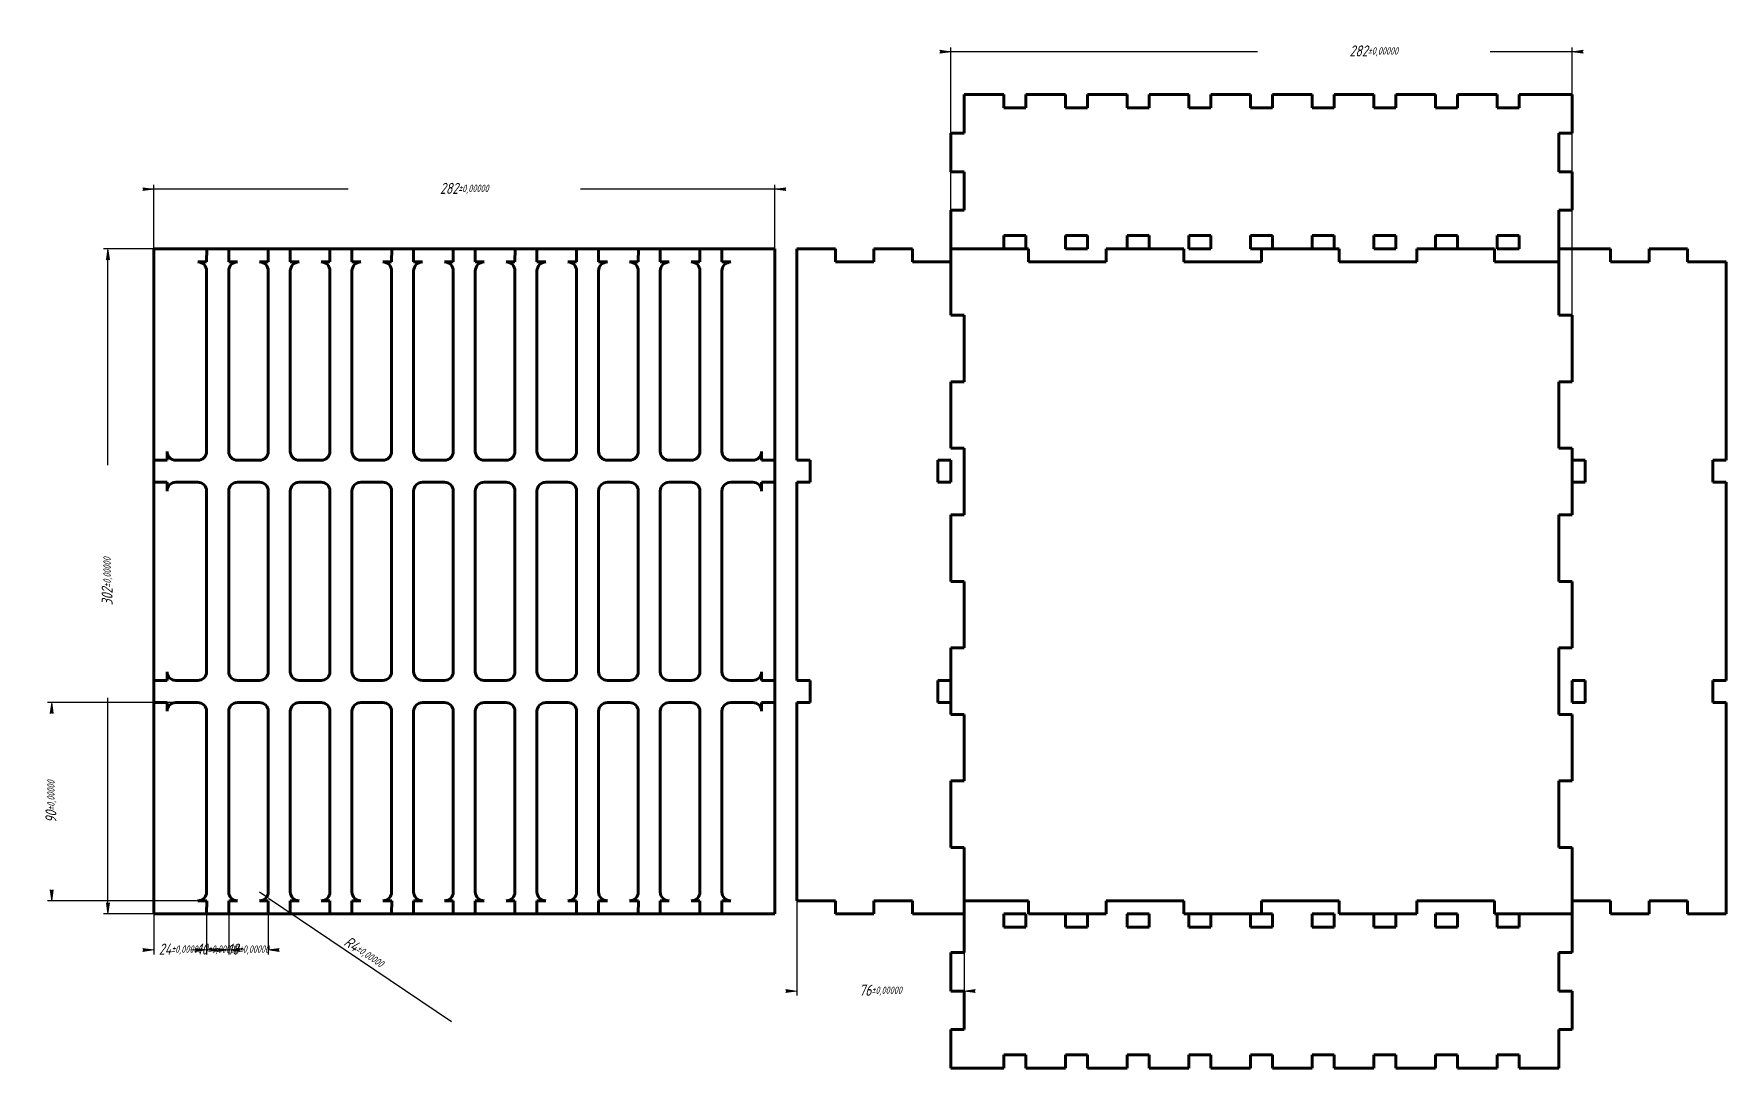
# Model space of a CAD drawing. Header units: millimetres. Extents: x -1515 to 624, y -1082 to 1116.
# Drawn here: x -1515 to -747, y 646 to 1116 of the extents above; entities that cross this region are included whole.
import ezdxf

# ---------------------------------------------------------------- set-up
doc = ezdxf.new("R2010")
doc.units = ezdxf.units.MM
doc.linetypes.add('K5LT_BASIC', pattern=[0])
doc.linetypes.add('K5LT_THIN', pattern=[0])
doc.styles.add('KDIMTEXTSTYLE', font='GOST_AU.SHX', dxfattribs={"width": 0.96, "oblique": 15, "height": 5})
doc.dimstyles.new('KDIMSTYLE (1.00)', dxfattribs={"dimtxt": 5, "dimasz": 1, "dimexe": 2, "dimexo": 0, "dimgap": 1, "dimtad": 1, "dimtxsty": 'KDIMTEXTSTYLE', "dimsah": 1, "dimcen": 0, "dimdle": 1, "dimadec": 0, "dimazin": 0, "dimtfac": 0.667, "dimtmove": 0, "dimatfit": 3, "dimfxl": 1, "dimtvp": 1, "dimtolj": 1, "dimtzin": 0, "dimarcsym": 0})

msp = doc.modelspace()

# ---------------------------------------------------------------- blocks, each defined once
blk = doc.blocks.new('U0')
at = {"color": 143, "linetype": 'K5LT_BASIC', "lineweight": 60, "true_color": 0x33acca}
for p, q in [((-1461, 1018), (-1179, 1018)), ((-1461, 716), (-1461, 1018)), ((-1179, 1018), (-1179, 716)), ((-1179, 716), (-1461, 716))]:
    blk.add_line(p, q, dxfattribs=at)
blk = doc.blocks.new('KDIMARROW_01')
blk.add_hatch(color=0).paths.add_polyline_path([(-5, -0.66), (0, 0), (-5, 0.66), (-4.5, 0)])
at = {"color": 0, "linetype": 'K5LT_THIN', "lineweight": 18}
for p, q in [((-4.5, 0), (-5, 0.66)), ((-5, 0.66), (0, 0)), ((0, 0), (-5, -0.66)), ((-5, -0.66), (-4.5, 0)), ((0, 0), (-1, 0))]:
    blk.add_line(p, q, dxfattribs=at)
blk = doc.blocks.new('KDIMARROW_02')
blk.add_hatch(color=0).paths.add_polyline_path([(4.5, 0), (5, 0.66), (0, 0), (5, -0.66)])
at = {"color": 0, "linetype": 'K5LT_THIN', "lineweight": 18}
for p, q in [((0, 0), (-1, 0)), ((5, 0.66), (0, 0)), ((0, 0), (5, -0.66)), ((0, 0), (7, 0)), ((4.5, 0), (5, 0.66)), ((5, -0.66), (4.5, 0))]:
    blk.add_line(p, q, dxfattribs=at)

# ---------------------------------------------------------------- dimensions: what is measured, and where the dimension line sits
at = {"color": 7, "true_color": 0xffffff}
for base, p1, p2, location, override in [((-1099, 1107.441), (-817, 987.8), (-1099, 1018), (-907, 1107.441), {"dimexo": 0, "dimpost": '\\H5.0;\\W0.965;\\Q15;<>', "dimblk1": 'KDIMARROW_01', "dimblk2": 'KDIMARROW_01', "dimse1": 0, "dimse2": 0, "dimclrt": 7, "dimtol": 1, "dimtp": 0, "dimtm": 0, "dimtdec": 5, "dimtolj": 1}), ((-1461, 1045.046), (-1179, 1018), (-1461, 1018), (-1320, 1045.046), {"dimexo": 0, "dimpost": '\\H5.0;\\W0.965;\\Q15;<>', "dimblk1": 'KDIMARROW_01', "dimblk2": 'KDIMARROW_01', "dimse1": 0, "dimse2": 0, "dimclrt": 7, "dimtol": 1, "dimtp": 0, "dimtm": 0, "dimtdec": 5, "dimtolj": 1}), ((-1461, 699.654), (-1437, 716), (-1461, 716), (-1449, 699.654), {"dimexo": 0, "dimpost": '\\H5.0;\\W0.965;\\Q15;<>', "dimblk1": 'KDIMARROW_01', "dimblk2": 'KDIMARROW_01', "dimse1": 0, "dimse2": 0, "dimclrt": 7, "dimtol": 1, "dimtp": 0, "dimtm": 0, "dimtdec": 5, "dimtolj": 1}), ((-1427, 699.654), (-1437, 716), (-1427, 716), (-1432, 699.654), {"dimexo": 0, "dimpost": '\\H5.0;\\W0.965;\\Q15;<>', "dimblk1": 'KDIMARROW_02', "dimblk2": 'KDIMARROW_02', "dimse1": 0, "dimse2": 0, "dimclrt": 7, "dimtol": 1, "dimtp": 0, "dimtm": 0, "dimtdec": 5, "dimtolj": 1}), ((-1427, 699.654), (-1409, 716), (-1427, 716), (-1418, 699.654), {"dimexo": 0, "dimpost": '\\H5.0;\\W0.965;\\Q15;<>', "dimblk1": 'KDIMARROW_01', "dimblk2": 'KDIMARROW_01', "dimse1": 0, "dimse2": 0, "dimclrt": 7, "dimtol": 1, "dimtp": 0, "dimtm": 0, "dimtdec": 5, "dimtolj": 1}), ((-1169, 681), (-1093, 722), (-1169, 722), (-1131, 681), {"dimexo": 0, "dimpost": '\\H5.0;\\W0.965;\\Q15;<>', "dimblk1": 'KDIMARROW_01', "dimblk2": 'KDIMARROW_01', "dimse1": 0, "dimse2": 0, "dimclrt": 7, "dimtol": 1, "dimtp": 0, "dimtm": 0, "dimtdec": 5, "dimtolj": 1})]:
    msp.add_linear_dim(base=base, p1=p1, p2=p2, location=location, dimstyle='KDIMSTYLE (1.00)', override=override, dxfattribs=at).render()
for base, p1, p2, location in [((-1481.83, 1018), (-1461, 716), (-1461, 1018), (-1481.83, 867)), ((-1507.333, 812), (-1441, 722), (-1441, 812), (-1507.333, 767))]:
    msp.add_linear_dim(base=base, p1=p1, p2=p2, angle=90, location=location, dimstyle='KDIMSTYLE (1.00)', override={"dimexo": 0, "dimpost": '\\H5.0;\\W0.965;\\Q15;<>', "dimblk1": 'KDIMARROW_01', "dimblk2": 'KDIMARROW_01', "dimse1": 0, "dimse2": 0, "dimclrt": 7, "dimtol": 1, "dimtp": 0, "dimtm": 0, "dimtdec": 5, "dimtolj": 1}, dxfattribs=at).render()
msp.add_radius_dim(center=(-1413, 726), radius=4, location=(-1367.614, 695.369), dimstyle='KDIMSTYLE (1.00)', override={"dimpost": '\\H5.0;\\W0.965;\\Q15;<>', "dimblk2": 'KDIMARROW_02', "dimclrt": 7, "dimtol": 1, "dimtp": 0, "dimtm": 0, "dimtdec": 5, "dimtolj": 1}, dxfattribs=at).render()

# ---------------------------------------------------------------- linework, layer by layer
at = {"color": 143, "linetype": 'K5LT_BASIC', "lineweight": 60, "true_color": 0x33acca}
for p, q in [((-1093, 1088), (-1074.966, 1088)), ((-1093, 1088), (-1093, 1070.5)), ((-1075, 1082), (-1074.966, 1088)), ((-1065, 1088), (-1047, 1088)), ((-1065, 1082), (-1065, 1088)), ((-1047, 1082), (-1047, 1088)), ((-1037, 1088), (-1019, 1088)), ((-1037, 1082), (-1037, 1088)), ((-1019, 1082), (-1019, 1088)), ((-1009, 1088), (-990.966, 1088)), ((-1009, 1082), (-1009, 1088)), ((-991, 1082), (-990.966, 1088)), ((-981, 1088), (-963, 1088)), ((-981, 1082), (-981, 1088)), ((-963, 1082), (-963, 1088)), ((-953, 1088), (-934.966, 1088)), ((-953, 1082), (-953, 1088)), ((-935, 1082), (-934.966, 1088)), ((-925, 1088), (-907, 1088)), ((-925, 1082), (-925, 1088)), ((-907, 1082), (-907, 1088)), ((-897, 1088), (-878.966, 1088)), ((-897, 1082), (-897, 1088)), ((-879, 1082), (-878.966, 1088)), ((-869, 1088), (-851, 1088)), ((-869, 1082), (-869, 1088)), ((-851, 1082), (-851, 1088)), ((-841, 1088), (-817, 1088)), ((-841, 1082), (-841, 1088)), ((-817, 1088), (-817, 1070.5)), ((-1075, 1082), (-1065, 1082)), ((-1047, 1082), (-1037, 1082)), ((-1019, 1082), (-1009, 1082)), ((-981, 1082), (-991, 1082)), ((-963, 1082), (-953, 1082)), ((-935, 1082), (-925, 1082)), ((-907, 1082), (-897, 1082)), ((-879, 1082), (-869, 1082)), ((-851, 1082), (-841, 1082)), ((-1099, 1070.5), (-1093, 1070.5)), ((-1099, 1053), (-1099, 1070.5)), ((-823, 1053), (-823, 1070.5)), ((-823, 1070.5), (-817, 1070.5)), ((-1093, 1053), (-1099, 1053)), ((-1093, 1053), (-1093, 1035.5)), ((-817, 1053), (-823, 1053)), ((-817, 1053), (-817, 1035.5)), ((-1099, 1018), (-1099, 1035.5)), ((-1093, 1035.5), (-1099, 1035.5)), ((-817, 1035.5), (-823, 1035.5)), ((-823, 1035.5), (-823, 1018)), ((-1075, 1018), (-1075, 1024)), ((-1075, 1024), (-1065, 1024)), ((-1065, 1024), (-1065, 1018)), ((-1047, 1018), (-1047, 1024)), ((-1047, 1024), (-1037, 1024)), ((-1037, 1024), (-1037, 1018)), ((-1019, 1018), (-1019, 1024)), ((-1019, 1024), (-1009, 1024)), ((-1009, 1024), (-1009, 1018)), ((-991, 1018), (-991, 1024)), ((-991, 1024), (-981, 1024)), ((-981, 1024), (-981, 1018)), ((-963, 1018), (-963, 1024)), ((-963, 1024), (-953, 1024)), ((-953, 1024), (-953, 1018)), ((-935, 1018), (-935, 1024)), ((-935, 1024), (-925, 1024)), ((-925, 1024), (-925, 1018)), ((-907, 1018), (-907, 1024)), ((-907, 1024), (-897, 1024)), ((-897, 1024), (-897, 1018)), ((-879, 1018), (-879, 1024)), ((-879, 1024), (-869, 1024)), ((-869, 1024), (-869, 1018)), ((-851, 1018), (-851, 1024)), ((-851, 1024), (-841, 1024)), ((-841, 1024), (-841, 1018)), ((-1437, 1012), (-1436.966, 1018)), ((-1427, 1012), (-1427, 1018)), ((-1409, 1012), (-1409, 1018)), ((-1399, 1012), (-1399, 1018)), ((-1381, 1012), (-1381, 1018)), ((-1371, 1012), (-1371, 1018)), ((-1353, 1012), (-1352.966, 1018)), ((-1343, 1012), (-1343, 1018)), ((-1325, 1012), (-1325, 1018)), ((-1315, 1012), (-1315, 1018)), ((-1297, 1012), (-1296.966, 1018)), ((-1287, 1012), (-1287, 1018)), ((-1269, 1012), (-1269, 1018)), ((-1259, 1012), (-1259, 1018)), ((-1241, 1012), (-1240.966, 1018)), ((-1231, 1012), (-1231, 1018)), ((-1213, 1012), (-1213, 1018)), ((-1203, 1012), (-1203, 1018)), ((-1169, 1018), (-1169, 922)), ((-1169, 1018), (-1151.5, 1018)), ((-1151.5, 1018), (-1151.5, 1012)), ((-1134, 1012), (-1134, 1018)), ((-1134, 1018), (-1116.5, 1018)), ((-1116.5, 1018), (-1116.5, 1012)), ((-1075, 1018), (-1099, 1018)), ((-1075, 1018), (-1065, 1018)), ((-1063.75, 1018), (-1065, 1018)), ((-1063.75, 1018), (-1063.75, 1012)), ((-1037, 1018), (-1047, 1018)), ((-1028.5, 1018), (-1028.5, 1012)), ((-1019, 1018), (-1028.5, 1018)), ((-1019, 1018), (-1009, 1018)), ((-993.25, 1018), (-1009, 1018)), ((-993.25, 1018), (-993.25, 1012)), ((-991, 1018), (-981, 1018)), ((-958, 1018), (-963, 1018)), ((-958, 1018), (-958, 1012)), ((-958, 1018), (-953, 1018)), ((-935, 1018), (-953, 1018)), ((-935, 1018), (-925, 1018)), ((-922.75, 1018), (-925, 1018)), ((-922.75, 1018), (-922.75, 1012)), ((-897, 1018), (-907, 1018)), ((-887.5, 1018), (-887.5, 1012)), ((-879, 1018), (-887.5, 1018)), ((-879, 1018), (-869, 1018)), ((-852.25, 1018), (-869, 1018)), ((-852.25, 1012), (-852.25, 1018)), ((-841, 1018), (-851, 1018)), ((-823, 1018), (-823, 987.8)), ((-799.5, 1018), (-823, 1018)), ((-799.5, 1018), (-799.5, 1012)), ((-764.5, 1018), (-782, 1018)), ((-782, 1018), (-782, 1012)), ((-764.5, 1018), (-764.5, 1012)), ((-1134, 1012), (-1151.5, 1012)), ((-1099, 1012), (-1116.5, 1012)), ((-1063.75, 1012), (-1028.5, 1012)), ((-993.25, 1012), (-958, 1012)), ((-922.75, 1012), (-887.5, 1012)), ((-852.25, 1012), (-823, 1012)), ((-782, 1012), (-799.5, 1012)), ((-747, 1012), (-764.5, 1012)), ((-747, 1012), (-747, 922)), ((-1099, 987.8), (-1093, 987.8)), ((-1093, 957.6), (-1093, 987.8)), ((-823, 987.8), (-817, 987.8)), ((-1093, 957.6), (-1099, 957.6)), ((-817, 957.6), (-823, 957.6)), ((-823, 957.6), (-823, 927.4)), ((-1093, 927.4), (-1099, 927.4)), ((-1093, 897.2), (-1093, 927.4)), ((-817, 927.4), (-823, 927.4)), ((-1455, 922), (-1461, 922)), ((-1179, 922), (-1185, 922)), ((-1179, 922), (-1185, 922)), ((-1169, 922), (-1163, 922)), ((-1163, 922), (-1163, 912)), ((-1105, 922), (-1099, 922)), ((-1105, 912), (-1105, 922)), ((-1099, 922), (-1099, 912)), ((-817, 922), (-811, 922)), ((-817, 922), (-817, 912)), ((-811, 922), (-811, 912)), ((-747, 922), (-753, 922)), ((-753, 922), (-753, 912)), ((-1455, 912), (-1461, 912)), ((-1179, 912), (-1185, 912)), ((-1179, 912), (-1185, 912)), ((-1163, 912), (-1169, 912)), ((-1169, 912), (-1169, 822)), ((-1099, 912), (-1105, 912)), ((-811, 912), (-817, 912)), ((-753, 912), (-747, 912)), ((-747, 912), (-747, 822)), ((-1099, 897.2), (-1093, 897.2)), ((-817, 897.2), (-823, 897.2)), ((-823, 897.2), (-823, 867)), ((-1093, 867), (-1099, 867)), ((-1093, 836.8), (-1093, 867)), ((-823, 867), (-817, 867)), ((-1093, 836.8), (-1099, 836.8)), ((-817, 836.8), (-823, 836.8)), ((-823, 836.8), (-823, 806.6)), ((-1455, 822), (-1461, 822)), ((-1179, 822), (-1185, 822)), ((-1163, 822), (-1169, 822)), ((-1163, 822), (-1163, 812)), ((-1105, 812), (-1105, 822)), ((-1105, 822), (-1099, 822)), ((-1099, 822), (-1099, 812)), ((-817, 812), (-817, 822)), ((-817, 822), (-811, 822)), ((-811, 822), (-811, 812)), ((-747, 822), (-753, 822)), ((-753, 822), (-753, 812)), ((-1455, 812), (-1461, 812)), ((-1179, 812), (-1185, 812)), ((-1169, 812), (-1163, 812)), ((-1169, 812), (-1169, 722)), ((-1099, 812), (-1105, 812)), ((-811, 812), (-817, 812)), ((-747, 812), (-753, 812)), ((-747, 812), (-747, 716)), ((-1093, 806.6), (-1099, 806.6)), ((-1093, 776.4), (-1093, 806.6)), ((-823, 806.6), (-817, 806.6)), ((-1093, 776.4), (-1099, 776.4)), ((-817, 776.4), (-823, 776.4)), ((-823, 776.4), (-823, 746.2)), ((-1093, 746.2), (-1099, 746.2)), ((-1093, 716), (-1093, 746.2)), ((-823, 746.2), (-817, 746.2)), ((-1441, 722), (-1436.966, 722)), ((-1437, 716), (-1436.966, 722)), ((-1427, 716), (-1427, 722)), ((-1409, 716), (-1409, 722)), ((-1399, 716), (-1399, 722)), ((-1381, 716), (-1381, 722)), ((-1371, 716), (-1371, 722)), ((-1357, 722), (-1352.966, 722)), ((-1353, 716), (-1352.966, 722)), ((-1343, 716), (-1343, 722)), ((-1325, 716), (-1325, 722)), ((-1315, 716), (-1315, 722)), ((-1297, 716), (-1297, 722)), ((-1297, 716), (-1297, 722)), ((-1287, 716), (-1287, 722)), ((-1287, 716), (-1287, 722)), ((-1269, 716), (-1269, 722)), ((-1269, 716), (-1269, 722)), ((-1259, 716), (-1259, 722)), ((-1259, 716), (-1259, 722)), ((-1245, 722), (-1240.966, 722)), ((-1241, 716), (-1240.966, 722)), ((-1241, 716), (-1240.966, 722)), ((-1231, 716), (-1231, 722)), ((-1231, 716), (-1231, 722)), ((-1213, 716), (-1213, 722)), ((-1213, 716), (-1213, 722)), ((-1203, 716), (-1203, 722)), ((-1203, 716), (-1203, 722)), ((-1169, 722), (-1151.5, 722)), ((-1151.5, 722), (-1151.5, 716)), ((-1151.5, 716), (-1134, 716)), ((-1134, 716), (-1134, 722)), ((-1134, 722), (-1116.5, 722)), ((-1116.5, 722), (-1116.5, 716)), ((-1116.5, 716), (-1093, 716)), ((-1093, 722), (-1063.75, 722)), ((-1093, 716), (-1093, 698.5)), ((-1075, 716), (-1075, 710)), ((-1065, 716), (-1075, 716)), ((-1065, 710), (-1065, 716)), ((-1063.75, 722), (-1063.75, 716)), ((-1047, 716), (-1063.75, 716)), ((-1047, 716), (-1047, 710)), ((-1047, 716), (-1037, 716)), ((-1037, 710), (-1037, 716)), ((-1028.5, 716), (-1037, 716)), ((-993.25, 722), (-1028.5, 722)), ((-1028.5, 716), (-1028.5, 722)), ((-1019, 716), (-1019, 710)), ((-1009, 716), (-1019, 716)), ((-1009, 710), (-1009, 716)), ((-993.25, 716), (-993.25, 722)), ((-991, 716), (-993.25, 716)), ((-991, 716), (-991, 710)), ((-991, 716), (-981, 716)), ((-981, 710), (-981, 716)), ((-963, 716), (-981, 716)), ((-963, 716), (-963, 710)), ((-963, 716), (-958, 716)), ((-922.75, 722), (-958, 722)), ((-958, 716), (-958, 722)), ((-953, 716), (-958, 716)), ((-953, 710), (-953, 716)), ((-935, 716), (-935, 710)), ((-925, 716), (-935, 716)), ((-925, 710), (-925, 716)), ((-922.75, 716), (-922.75, 722)), ((-907, 716), (-922.75, 716)), ((-907, 716), (-907, 710)), ((-907, 716), (-897, 716)), ((-897, 710), (-897, 716)), ((-887.5, 716), (-897, 716)), ((-852.25, 722), (-887.5, 722)), ((-887.5, 716), (-887.5, 722)), ((-879, 716), (-879, 710)), ((-869, 716), (-879, 716)), ((-869, 710), (-869, 716)), ((-852.25, 716), (-852.25, 722)), ((-851, 716), (-852.25, 716)), ((-851, 716), (-851, 710)), ((-851, 716), (-841, 716)), ((-817, 716), (-841, 716)), ((-841, 716), (-841, 710)), ((-799.5, 722), (-817, 722)), ((-817, 716), (-817, 698.5)), ((-799.5, 716), (-799.5, 722)), ((-782, 716), (-799.5, 716)), ((-782, 716), (-782, 722)), ((-782, 722), (-764.5, 722)), ((-764.5, 722), (-764.5, 716)), ((-747, 716), (-764.5, 716)), ((-1075, 710), (-1065, 710)), ((-1047, 710), (-1037, 710)), ((-1019, 710), (-1009, 710)), ((-991, 710), (-981, 710)), ((-963, 710), (-953, 710)), ((-935, 710), (-925, 710)), ((-907, 710), (-897, 710)), ((-879, 710), (-869, 710)), ((-851, 710), (-841, 710)), ((-1093, 698.5), (-1099, 698.5)), ((-1099, 681), (-1099, 698.5)), ((-823, 698.5), (-823, 681)), ((-823, 698.5), (-817, 698.5)), ((-1093, 681), (-1099, 681)), ((-1093, 681), (-1093, 663.5)), ((-817, 681), (-823, 681)), ((-817, 681), (-817, 663.5)), ((-1099, 646), (-1099, 663.5)), ((-1093, 663.5), (-1099, 663.5)), ((-823, 646), (-823, 663.5)), ((-823, 663.5), (-817, 663.5)), ((-1075, 646), (-1099, 646)), ((-1065, 652), (-1075, 652)), ((-1075, 646), (-1075, 652)), ((-1065, 646), (-1065, 652)), ((-1047, 646), (-1065, 646)), ((-1047, 646), (-1047, 652)), ((-1037, 652), (-1047, 652)), ((-1037, 646), (-1037, 652)), ((-1019, 646), (-1037, 646)), ((-1019, 646), (-1019, 652)), ((-1009, 652), (-1019, 652)), ((-1009, 646), (-1009, 652)), ((-991, 646), (-1009, 646)), ((-991, 646), (-990.966, 652)), ((-981, 652), (-990.966, 652)), ((-981, 646), (-981, 652)), ((-963, 646), (-981, 646)), ((-963, 646), (-963, 652)), ((-953, 652), (-963, 652)), ((-953, 646), (-953, 652)), ((-935, 646), (-953, 646)), ((-935, 646), (-934.966, 652)), ((-925, 652), (-934.966, 652)), ((-925, 646), (-925, 652)), ((-907, 646), (-925, 646)), ((-907, 646), (-907, 652)), ((-897, 652), (-907, 652)), ((-897, 646), (-897, 652)), ((-879, 646), (-897, 646)), ((-879, 646), (-878.966, 652)), ((-869, 652), (-878.966, 652)), ((-869, 646), (-869, 652)), ((-851, 646), (-869, 646)), ((-851, 646), (-851, 652)), ((-841, 652), (-851, 652)), ((-841, 646), (-841, 652)), ((-823, 646), (-841, 646))]:
    msp.add_line(p, q, dxfattribs=at)
for points in [[(-1099, 987.8), (-1099, 1018)], [(-1437, 1012), (-1441, 1012)], [(-1437, 926), (-1437, 1008)], [(-1423, 1012), (-1427, 1012)], [(-1427, 1008), (-1427, 926)], [(-1409, 1012), (-1413, 1012)], [(-1409, 926), (-1409, 1008)], [(-1395, 1012), (-1399, 1012)], [(-1399, 1008), (-1399, 926)], [(-1381, 1012), (-1385, 1012)], [(-1381, 926), (-1381, 1008)], [(-1367, 1012), (-1371, 1012)], [(-1371, 1008), (-1371, 926)], [(-1353, 1012), (-1357, 1012)], [(-1353, 926), (-1353, 1008)], [(-1339, 1012), (-1343, 1012)], [(-1343, 1008), (-1343, 926)], [(-1325, 1012), (-1329, 1012)], [(-1325, 926), (-1325, 1008)], [(-1311, 1012), (-1315, 1012)], [(-1315, 1008), (-1315, 926)], [(-1297, 1012), (-1301, 1012)], [(-1297, 926), (-1297, 1008)], [(-1283, 1012), (-1287, 1012)], [(-1287, 1008), (-1287, 926)], [(-1269, 1012), (-1273, 1012)], [(-1269, 926), (-1269, 1008)], [(-1255, 1012), (-1259, 1012)], [(-1259, 1008), (-1259, 926)], [(-1241, 1012), (-1245, 1012)], [(-1241, 926), (-1241, 1008)], [(-1227, 1012), (-1231, 1012)], [(-1231, 1008), (-1231, 926)], [(-1213, 1012), (-1217, 1012)], [(-1213, 926), (-1213, 1008)], [(-1199, 1012), (-1203, 1012)], [(-1203, 1008), (-1203, 926)], [(-817, 987.8), (-817, 957.6)], [(-1099, 927.4), (-1099, 957.6)], [(-1455, 926), (-1455, 922)], [(-1185, 922), (-1185, 926)], [(-817, 927.4), (-817, 922)], [(-1451, 922), (-1441, 922)], [(-1423, 922), (-1413, 922)], [(-1395, 922), (-1385, 922)], [(-1367, 922), (-1357, 922)], [(-1339, 922), (-1329, 922)], [(-1311, 922), (-1301, 922)], [(-1283, 922), (-1273, 922)], [(-1255, 922), (-1245, 922)], [(-1227, 922), (-1217, 922)], [(-1199, 922), (-1189, 922)], [(-1455, 912), (-1455, 908)], [(-1441, 912), (-1451, 912)], [(-1437, 826), (-1437, 908)], [(-1427, 908), (-1427, 826)], [(-1413, 912), (-1423, 912)], [(-1409, 826), (-1409, 908)], [(-1399, 908), (-1399, 826)], [(-1385, 912), (-1395, 912)], [(-1381, 826), (-1381, 908)], [(-1371, 908), (-1371, 826)], [(-1357, 912), (-1367, 912)], [(-1353, 826), (-1353, 908)], [(-1343, 908), (-1343, 826)], [(-1329, 912), (-1339, 912)], [(-1325, 826), (-1325, 908)], [(-1315, 908), (-1315, 826)], [(-1301, 912), (-1311, 912)], [(-1297, 826), (-1297, 908)], [(-1287, 908), (-1287, 826)], [(-1273, 912), (-1283, 912)], [(-1269, 826), (-1269, 908)], [(-1259, 908), (-1259, 826)], [(-1245, 912), (-1255, 912)], [(-1241, 826), (-1241, 908)], [(-1231, 908), (-1231, 826)], [(-1217, 912), (-1227, 912)], [(-1213, 826), (-1213, 908)], [(-1203, 908), (-1203, 826)], [(-1189, 912), (-1199, 912)], [(-1185, 908), (-1185, 912)], [(-817, 912), (-817, 897.2)], [(-1099, 867), (-1099, 897.2)], [(-817, 867), (-817, 836.8)], [(-1099, 822), (-1099, 836.8)], [(-1455, 826), (-1455, 822)], [(-1185, 822), (-1185, 826)], [(-1451, 822), (-1441, 822)], [(-1423, 822), (-1413, 822)], [(-1395, 822), (-1385, 822)], [(-1367, 822), (-1357, 822)], [(-1339, 822), (-1329, 822)], [(-1311, 822), (-1301, 822)], [(-1283, 822), (-1273, 822)], [(-1255, 822), (-1245, 822)], [(-1227, 822), (-1217, 822)], [(-1199, 822), (-1189, 822)], [(-1455, 812), (-1455, 808)], [(-1441, 812), (-1451, 812)], [(-1437, 726), (-1437, 808)], [(-1427, 808), (-1427, 726)], [(-1413, 812), (-1423, 812)], [(-1409, 726), (-1409, 808)], [(-1399, 808), (-1399, 726)], [(-1385, 812), (-1395, 812)], [(-1381, 726), (-1381, 808)], [(-1371, 808), (-1371, 726)], [(-1357, 812), (-1367, 812)], [(-1353, 726), (-1353, 808)], [(-1343, 808), (-1343, 726)], [(-1329, 812), (-1339, 812)], [(-1325, 726), (-1325, 808)], [(-1315, 808), (-1315, 726)], [(-1301, 812), (-1311, 812)], [(-1297, 726), (-1297, 808)], [(-1287, 808), (-1287, 726)], [(-1273, 812), (-1283, 812)], [(-1269, 726), (-1269, 808)], [(-1259, 808), (-1259, 726)], [(-1245, 812), (-1255, 812)], [(-1241, 726), (-1241, 808)], [(-1231, 808), (-1231, 726)], [(-1217, 812), (-1227, 812)], [(-1213, 726), (-1213, 808)], [(-1203, 808), (-1203, 726)], [(-1189, 812), (-1199, 812)], [(-1185, 808), (-1185, 812)], [(-1099, 806.6), (-1099, 812)], [(-817, 806.6), (-817, 776.4)], [(-1099, 746.2), (-1099, 776.4)], [(-817, 746.2), (-817, 716)], [(-1427, 722), (-1423, 722)], [(-1413, 722), (-1409, 722)], [(-1399, 722), (-1395, 722)], [(-1385, 722), (-1381, 722)], [(-1371, 722), (-1367, 722)], [(-1343, 722), (-1339, 722)], [(-1329, 722), (-1325, 722)], [(-1315, 722), (-1311, 722)], [(-1301, 722), (-1297, 722)], [(-1287, 722), (-1283, 722)], [(-1273, 722), (-1269, 722)], [(-1259, 722), (-1255, 722)], [(-1231, 722), (-1227, 722)], [(-1217, 722), (-1213, 722)], [(-1203, 722), (-1199, 722)]]:
    msp.add_lwpolyline(points, dxfattribs=at)
for centre, start, end in [((-1441, 1008), 0, 90), ((-1423, 1008), 90, 180), ((-1413, 1008), 0, 90), ((-1395, 1008), 90, 180), ((-1385, 1008), 0, 90), ((-1367, 1008), 90, 180), ((-1357, 1008), 0, 90), ((-1339, 1008), 90, 180), ((-1329, 1008), 0, 90), ((-1311, 1008), 90, 180), ((-1301, 1008), 0, 90), ((-1283, 1008), 90, 180), ((-1273, 1008), 0, 90), ((-1255, 1008), 90, 180), ((-1245, 1008), 0, 90), ((-1227, 1008), 90, 180), ((-1227, 1008), 90, 180), ((-1217, 1008), 0, 90), ((-1217, 1008), 0, 90), ((-1199, 1008), 90, 180), ((-1451, 926), 180, 270), ((-1441, 926), 270, 0), ((-1423, 926), 180, 270), ((-1413, 926), 270, 0), ((-1395, 926), 180, 270), ((-1385, 926), 270, 0), ((-1367, 926), 180, 270), ((-1357, 926), 270, 0), ((-1339, 926), 180, 270), ((-1329, 926), 270, 0), ((-1311, 926), 180, 270), ((-1301, 926), 270, 0), ((-1283, 926), 180, 270), ((-1273, 926), 270, 0), ((-1255, 926), 180, 270), ((-1245, 926), 270, 0), ((-1227, 926), 180, 270), ((-1227, 926), 180, 270), ((-1217, 926), 270, 0), ((-1217, 926), 270, 0), ((-1199, 926), 180, 270), ((-1189, 926), 270, 0), ((-1451, 908), 90, 180), ((-1441, 908), 0, 90), ((-1423, 908), 90, 180), ((-1413, 908), 0, 90), ((-1395, 908), 90, 180), ((-1385, 908), 0, 90), ((-1367, 908), 90, 180), ((-1357, 908), 0, 90), ((-1339, 908), 90, 180), ((-1329, 908), 0, 90), ((-1311, 908), 90, 180), ((-1301, 908), 0, 90), ((-1283, 908), 90, 180), ((-1273, 908), 0, 90), ((-1255, 908), 90, 180), ((-1245, 908), 0, 90), ((-1227, 908), 90, 180), ((-1217, 908), 0, 90), ((-1199, 908), 90, 180), ((-1189, 908), 0, 90), ((-1451, 826), 180, 270), ((-1441, 826), 270, 0), ((-1423, 826), 180, 270), ((-1413, 826), 270, 0), ((-1395, 826), 180, 270), ((-1385, 826), 270, 0), ((-1367, 826), 180, 270), ((-1357, 826), 270, 0), ((-1339, 826), 180, 270), ((-1329, 826), 270, 0), ((-1311, 826), 180, 270), ((-1301, 826), 270, 0), ((-1283, 826), 180, 270), ((-1273, 826), 270, 0), ((-1255, 826), 180, 270), ((-1245, 826), 270, 0), ((-1227, 826), 180, 270), ((-1217, 826), 270, 0), ((-1199, 826), 180, 270), ((-1189, 826), 270, 0), ((-1451, 808), 90, 180), ((-1441, 808), 0, 90), ((-1423, 808), 90, 180), ((-1413, 808), 0, 90), ((-1395, 808), 90, 180), ((-1385, 808), 0, 90), ((-1367, 808), 90, 180), ((-1357, 808), 0, 90), ((-1339, 808), 90, 180), ((-1329, 808), 0, 90), ((-1311, 808), 90, 180), ((-1301, 808), 0, 90), ((-1283, 808), 90, 180), ((-1273, 808), 0, 90), ((-1255, 808), 90, 180), ((-1245, 808), 0, 90), ((-1227, 808), 90, 180), ((-1217, 808), 0, 90), ((-1199, 808), 90, 180), ((-1189, 808), 0, 90), ((-1441, 726), 270, 0), ((-1423, 726), 180, 270), ((-1413, 726), 270, 0), ((-1395, 726), 180, 270), ((-1385, 726), 270, 0), ((-1367, 726), 180, 270), ((-1357, 726), 270, 0), ((-1339, 726), 180, 270), ((-1329, 726), 270, 0), ((-1311, 726), 180, 270), ((-1301, 726), 270, 0), ((-1283, 726), 180, 270), ((-1273, 726), 270, 0), ((-1255, 726), 180, 270), ((-1245, 726), 270, 0), ((-1227, 726), 180, 270), ((-1217, 726), 270, 0), ((-1199, 726), 180, 270)]:
    msp.add_arc(centre, 4, start, end, dxfattribs=at)

# ---------------------------------------------------------------- block references
msp.add_blockref('U0', (0, 0))

msp.set_redraw_order([(e.dxf.handle, doc.entitydb.next_handle()) for e in msp.query("TEXT MTEXT ATTDEF DIMENSION ARC_DIMENSION")])  # texts and dimensions are drawn at this point

doc.saveas('drawing.dxf')
